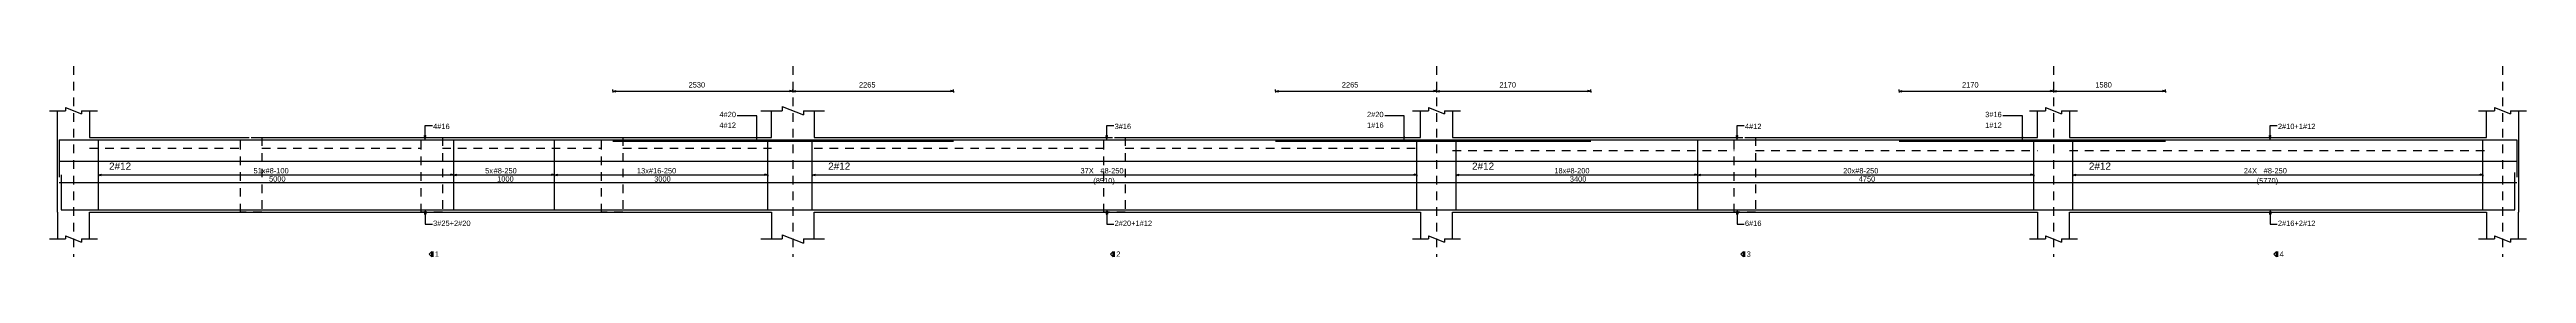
# Model space of a CAD drawing. Extents: x 0 to 98, y 3 to 248.
# Drawn here: x 0.66 to 35.52, y 210.62 to 213.29 of the extents above; entities that cross this region are included whole.
import ezdxf

# ---------------------------------------------------------------- set-up
doc = ezdxf.new("R2010")
doc.units = 0
doc.linetypes.add('ACAD_ISO02W100', pattern=[15, 12, -3])
for name, color, linetype in [('Axisline', 1, 'CONTINUOUS'), ('Beam_bottombarlabeling', 2, 'CONTINUOUS'), ('Beam_topbarsLabeling', 2, 'CONTINUOUS'), ('dim_all', 7, 'CONTINUOUS'), ('Extra_Topsteel_Labeling', 2, 'CONTINUOUS'), ('Extrabars', 7, 'CONTINUOUS'), ('Longsection', 2, 'CONTINUOUS'), ('main_botbars', 4, 'CONTINUOUS'), ('SecondaryBeam', 2, 'CONTINUOUS'), ('SectionLine', 4, 'CONTINUOUS'), ('Sidefacebar', 140, 'CONTINUOUS'), ('Slabline', 253, 'CONTINUOUS'), ('Stirrup_bar', 1, 'CONTINUOUS'), ('Stirrup_Dia_Spacing', 2, 'CONTINUOUS'), ('Stirrup_Length', 7, 'CONTINUOUS'), ('Stirrup_Numbers', 2, 'CONTINUOUS')]:
    doc.layers.add(name, color=color, linetype=linetype)
doc.styles.add('STRUDS_Arial', font='ARIAL.TTF', dxfattribs={"height": 0.04})

msp = doc.modelspace()

# ---------------------------------------------------------------- linework, layer by layer
at = {"layer": 'Axisline', "linetype": 'ACAD_ISO02W100', "ltscale": 0.01}
for p, q in [((1, 213.293), (1, 210.618)), ((11.12, 213.293), (11.12, 210.618)), ((20.18, 213.293), (20.18, 210.618)), ((28.86, 213.293), (28.86, 210.618)), ((35.18, 213.293), (35.18, 210.618))]:
    msp.add_line(p, q, dxfattribs=at)
at = {"layer": 'Beam_bottombarlabeling'}
for p, q in [((5.95, 211.276), (5.94, 211.216)), ((5.95, 211.276), (5.95, 211.076)), ((5.95, 211.276), (5.96, 211.216)), ((15.54, 211.276), (15.53, 211.216)), ((15.54, 211.276), (15.54, 211.076)), ((15.54, 211.276), (15.55, 211.216)), ((24.41, 211.276), (24.4, 211.216)), ((24.41, 211.276), (24.41, 211.076)), ((24.41, 211.276), (24.42, 211.216)), ((31.91, 211.276), (31.9, 211.216)), ((31.91, 211.276), (31.91, 211.076)), ((31.91, 211.276), (31.92, 211.216)), ((5.94, 211.216), (5.96, 211.216)), ((5.95, 211.076), (6.05, 211.076)), ((15.53, 211.216), (15.55, 211.216)), ((15.54, 211.076), (15.64, 211.076)), ((24.4, 211.216), (24.42, 211.216)), ((24.41, 211.076), (24.51, 211.076)), ((31.9, 211.216), (31.92, 211.216)), ((31.91, 211.076), (32.01, 211.076))]:
    msp.add_line(p, q, dxfattribs=at)
for points in [[(5.95, 211.276), (5.94, 211.216), (5.95, 211.276), (5.96, 211.216)], [(15.54, 211.276), (15.53, 211.216), (15.54, 211.276), (15.55, 211.216)], [(24.41, 211.276), (24.4, 211.216), (24.41, 211.276), (24.42, 211.216)], [(31.91, 211.276), (31.9, 211.216), (31.91, 211.276), (31.92, 211.216)]]:
    msp.add_solid(points, dxfattribs=at)
at = {"layer": 'Beam_topbarsLabeling'}
for p, q in [((5.95, 212.26), (5.94, 212.32)), ((5.94, 212.32), (5.96, 212.32)), ((5.95, 212.26), (5.95, 212.46)), ((5.95, 212.46), (6.05, 212.46)), ((5.95, 212.26), (5.96, 212.32)), ((5.95, 212.32), (5.955, 212.32)), ((15.54, 212.26), (15.53, 212.32)), ((15.53, 212.32), (15.55, 212.32)), ((15.54, 212.26), (15.54, 212.46)), ((15.54, 212.46), (15.64, 212.46)), ((15.54, 212.26), (15.55, 212.32)), ((15.54, 212.32), (15.545, 212.32)), ((24.41, 212.26), (24.4, 212.32)), ((24.4, 212.32), (24.42, 212.32)), ((24.41, 212.26), (24.41, 212.46)), ((24.41, 212.46), (24.51, 212.46)), ((24.41, 212.26), (24.42, 212.32)), ((24.41, 212.32), (24.415, 212.32)), ((31.91, 212.26), (31.9, 212.32)), ((31.9, 212.32), (31.92, 212.32)), ((31.91, 212.26), (31.91, 212.46)), ((31.91, 212.46), (32.01, 212.46)), ((31.91, 212.26), (31.92, 212.32)), ((31.91, 212.32), (31.915, 212.32))]:
    msp.add_line(p, q, dxfattribs=at)
for points in [[(5.95, 212.26), (5.94, 212.32), (5.95, 212.26), (5.96, 212.32)], [(15.54, 212.26), (15.53, 212.32), (15.54, 212.26), (15.55, 212.32)], [(24.41, 212.26), (24.4, 212.32), (24.41, 212.26), (24.42, 212.32)], [(31.91, 212.26), (31.9, 212.32), (31.91, 212.26), (31.92, 212.32)]]:
    msp.add_solid(points, dxfattribs=at)
at = {"layer": 'dim_all'}
for p, q in [((8.59, 212.943), (8.59, 212.963)), ((8.59, 212.943), (8.59, 212.963)), ((8.59, 212.943), (8.59, 212.955)), ((8.59, 212.943), (8.59, 212.955)), ((8.59, 212.943), (8.59, 212.955)), ((8.59, 212.943), (8.59, 212.955)), ((8.59, 212.943), (8.63, 212.953)), ((8.59, 212.943), (8.63, 212.953)), ((8.59, 212.943), (8.59, 212.923)), ((8.59, 212.943), (8.63, 212.933)), ((8.59, 212.943), (8.59, 212.93)), ((8.59, 212.943), (8.59, 212.93)), ((8.59, 212.943), (13.385, 212.943)), ((8.59, 212.943), (8.59, 212.923)), ((8.59, 212.943), (8.63, 212.933)), ((8.59, 212.943), (8.59, 212.93)), ((8.59, 212.943), (8.59, 212.93)), ((8.59, 212.943), (13.385, 212.943)), ((8.63, 212.933), (8.63, 212.953)), ((8.63, 212.933), (8.63, 212.953)), ((11.12, 212.943), (11.08, 212.953)), ((11.08, 212.933), (11.08, 212.953)), ((11.12, 212.943), (11.08, 212.953)), ((11.08, 212.933), (11.08, 212.953)), ((11.12, 212.943), (11.08, 212.953)), ((11.08, 212.933), (11.08, 212.953)), ((11.12, 212.943), (11.08, 212.953)), ((11.08, 212.933), (11.08, 212.953)), ((11.12, 212.943), (11.08, 212.933)), ((11.12, 212.943), (11.08, 212.933)), ((11.12, 212.943), (11.08, 212.933)), ((11.12, 212.943), (11.08, 212.933)), ((11.12, 212.943), (11.12, 212.963)), ((11.12, 212.943), (11.12, 212.963)), ((11.12, 212.943), (11.12, 212.963)), ((11.12, 212.943), (11.12, 212.963)), ((11.12, 212.943), (11.12, 212.963)), ((11.12, 212.943), (11.12, 212.963)), ((11.12, 212.943), (11.12, 212.963)), ((11.12, 212.943), (11.12, 212.963)), ((11.12, 212.943), (11.12, 212.955)), ((11.12, 212.943), (11.12, 212.955)), ((11.12, 212.943), (11.12, 212.955)), ((11.12, 212.943), (11.12, 212.955)), ((11.12, 212.943), (11.12, 212.955)), ((11.12, 212.943), (11.12, 212.955)), ((11.12, 212.943), (11.12, 212.955)), ((11.12, 212.943), (11.12, 212.955)), ((11.12, 212.943), (11.16, 212.953)), ((11.12, 212.943), (11.16, 212.953)), ((11.12, 212.943), (11.16, 212.953)), ((11.12, 212.943), (11.16, 212.953)), ((11.12, 212.943), (11.12, 212.923)), ((11.12, 212.943), (11.16, 212.933)), ((11.12, 212.943), (11.12, 212.923)), ((11.12, 212.943), (11.12, 212.93)), ((11.12, 212.943), (11.12, 212.93)), ((11.12, 212.943), (11.12, 212.93)), ((11.12, 212.943), (11.12, 212.93)), ((11.12, 212.943), (11.12, 212.943)), ((11.12, 212.943), (11.12, 212.923)), ((11.12, 212.943), (11.16, 212.933)), ((11.12, 212.943), (11.12, 212.923)), ((11.12, 212.943), (11.12, 212.923)), ((11.12, 212.943), (11.16, 212.933)), ((11.12, 212.943), (11.12, 212.923)), ((11.12, 212.943), (11.12, 212.93)), ((11.12, 212.943), (11.12, 212.93)), ((11.12, 212.943), (11.12, 212.93)), ((11.12, 212.943), (11.12, 212.93)), ((11.12, 212.943), (11.12, 212.943)), ((11.12, 212.943), (11.12, 212.923)), ((11.12, 212.943), (11.16, 212.933)), ((11.12, 212.943), (11.12, 212.923)), ((11.16, 212.933), (11.16, 212.953)), ((11.16, 212.933), (11.16, 212.953)), ((11.16, 212.933), (11.16, 212.953)), ((11.16, 212.933), (11.16, 212.953)), ((13.385, 212.943), (13.345, 212.953)), ((13.345, 212.933), (13.345, 212.953)), ((13.385, 212.943), (13.345, 212.953)), ((13.345, 212.933), (13.345, 212.953)), ((13.385, 212.943), (13.345, 212.933)), ((13.385, 212.943), (13.345, 212.933)), ((13.385, 212.943), (13.385, 212.963)), ((13.385, 212.943), (13.385, 212.963)), ((13.385, 212.943), (13.385, 212.955)), ((13.385, 212.943), (13.385, 212.955)), ((13.385, 212.943), (13.385, 212.955)), ((13.385, 212.943), (13.385, 212.955)), ((13.385, 212.943), (13.385, 212.923)), ((13.385, 212.943), (13.385, 212.93)), ((13.385, 212.943), (13.385, 212.93)), ((13.385, 212.943), (13.385, 212.923)), ((13.385, 212.943), (13.385, 212.93)), ((13.385, 212.943), (13.385, 212.93)), ((17.915, 212.943), (17.915, 212.963)), ((17.915, 212.943), (17.915, 212.963)), ((17.915, 212.943), (17.915, 212.955)), ((17.915, 212.943), (17.915, 212.955)), ((17.915, 212.943), (17.915, 212.955)), ((17.915, 212.943), (17.915, 212.955)), ((17.915, 212.943), (17.955, 212.953)), ((17.915, 212.943), (17.955, 212.953)), ((17.915, 212.943), (17.915, 212.923)), ((17.915, 212.943), (17.955, 212.933)), ((17.915, 212.943), (17.915, 212.93)), ((17.915, 212.943), (17.915, 212.93)), ((17.915, 212.943), (22.35, 212.943)), ((17.915, 212.943), (17.915, 212.923)), ((17.915, 212.943), (17.955, 212.933)), ((17.915, 212.943), (17.915, 212.93)), ((17.915, 212.943), (17.915, 212.93)), ((17.915, 212.943), (22.35, 212.943)), ((17.955, 212.933), (17.955, 212.953)), ((17.955, 212.933), (17.955, 212.953)), ((20.18, 212.943), (20.14, 212.953)), ((20.14, 212.933), (20.14, 212.953)), ((20.18, 212.943), (20.14, 212.953)), ((20.14, 212.933), (20.14, 212.953)), ((20.18, 212.943), (20.14, 212.953)), ((20.14, 212.933), (20.14, 212.953)), ((20.18, 212.943), (20.14, 212.953)), ((20.14, 212.933), (20.14, 212.953)), ((20.18, 212.943), (20.14, 212.933)), ((20.18, 212.943), (20.14, 212.933)), ((20.18, 212.943), (20.14, 212.933)), ((20.18, 212.943), (20.14, 212.933)), ((20.18, 212.943), (20.18, 212.963)), ((20.18, 212.943), (20.18, 212.963)), ((20.18, 212.943), (20.18, 212.963)), ((20.18, 212.943), (20.18, 212.963)), ((20.18, 212.943), (20.18, 212.963)), ((20.18, 212.943), (20.18, 212.963)), ((20.18, 212.943), (20.18, 212.963)), ((20.18, 212.943), (20.18, 212.963)), ((20.18, 212.943), (20.18, 212.955)), ((20.18, 212.943), (20.18, 212.955)), ((20.18, 212.943), (20.18, 212.955)), ((20.18, 212.943), (20.18, 212.955)), ((20.18, 212.943), (20.18, 212.955)), ((20.18, 212.943), (20.18, 212.955)), ((20.18, 212.943), (20.18, 212.955)), ((20.18, 212.943), (20.18, 212.955)), ((20.18, 212.943), (20.22, 212.953)), ((20.18, 212.943), (20.22, 212.953)), ((20.18, 212.943), (20.22, 212.953)), ((20.18, 212.943), (20.22, 212.953)), ((20.18, 212.943), (20.18, 212.923)), ((20.18, 212.943), (20.22, 212.933)), ((20.18, 212.943), (20.18, 212.923)), ((20.18, 212.943), (20.18, 212.93)), ((20.18, 212.943), (20.18, 212.93)), ((20.18, 212.943), (20.18, 212.93)), ((20.18, 212.943), (20.18, 212.93)), ((20.18, 212.943), (20.18, 212.943)), ((20.18, 212.943), (20.18, 212.923)), ((20.18, 212.943), (20.22, 212.933)), ((20.18, 212.943), (20.18, 212.923)), ((20.18, 212.943), (20.18, 212.923)), ((20.18, 212.943), (20.22, 212.933)), ((20.18, 212.943), (20.18, 212.923)), ((20.18, 212.943), (20.18, 212.93)), ((20.18, 212.943), (20.18, 212.93)), ((20.18, 212.943), (20.18, 212.93)), ((20.18, 212.943), (20.18, 212.93)), ((20.18, 212.943), (20.18, 212.943)), ((20.18, 212.943), (20.18, 212.923)), ((20.18, 212.943), (20.22, 212.933)), ((20.18, 212.943), (20.18, 212.923)), ((20.22, 212.933), (20.22, 212.953)), ((20.22, 212.933), (20.22, 212.953)), ((20.22, 212.933), (20.22, 212.953)), ((20.22, 212.933), (20.22, 212.953)), ((22.35, 212.943), (22.31, 212.953)), ((22.31, 212.933), (22.31, 212.953)), ((22.35, 212.943), (22.31, 212.953)), ((22.31, 212.933), (22.31, 212.953)), ((22.35, 212.943), (22.31, 212.933)), ((22.35, 212.943), (22.31, 212.933)), ((22.35, 212.943), (22.35, 212.963)), ((22.35, 212.943), (22.35, 212.963)), ((22.35, 212.943), (22.35, 212.955)), ((22.35, 212.943), (22.35, 212.955)), ((22.35, 212.943), (22.35, 212.955)), ((22.35, 212.943), (22.35, 212.955)), ((22.35, 212.943), (22.35, 212.923)), ((22.35, 212.943), (22.35, 212.93)), ((22.35, 212.943), (22.35, 212.93)), ((22.35, 212.943), (22.35, 212.923)), ((22.35, 212.943), (22.35, 212.93)), ((22.35, 212.943), (22.35, 212.93)), ((26.69, 212.943), (26.69, 212.963)), ((26.69, 212.943), (26.69, 212.963)), ((26.69, 212.943), (26.69, 212.955)), ((26.69, 212.943), (26.69, 212.955)), ((26.69, 212.943), (26.69, 212.955)), ((26.69, 212.943), (26.69, 212.955)), ((26.69, 212.943), (26.73, 212.953)), ((26.69, 212.943), (26.73, 212.953)), ((26.69, 212.943), (26.69, 212.923)), ((26.69, 212.943), (26.73, 212.933)), ((26.69, 212.943), (26.69, 212.93)), ((26.69, 212.943), (26.69, 212.93)), ((26.69, 212.943), (30.44, 212.943)), ((26.69, 212.943), (26.69, 212.923)), ((26.69, 212.943), (26.73, 212.933)), ((26.69, 212.943), (26.69, 212.93)), ((26.69, 212.943), (26.69, 212.93)), ((26.69, 212.943), (30.44, 212.943)), ((26.73, 212.933), (26.73, 212.953)), ((26.73, 212.933), (26.73, 212.953)), ((28.86, 212.943), (28.82, 212.953)), ((28.82, 212.933), (28.82, 212.953)), ((28.86, 212.943), (28.82, 212.953)), ((28.82, 212.933), (28.82, 212.953)), ((28.86, 212.943), (28.82, 212.953)), ((28.82, 212.933), (28.82, 212.953)), ((28.86, 212.943), (28.82, 212.953)), ((28.82, 212.933), (28.82, 212.953)), ((28.86, 212.943), (28.82, 212.933)), ((28.86, 212.943), (28.82, 212.933)), ((28.86, 212.943), (28.82, 212.933)), ((28.86, 212.943), (28.82, 212.933)), ((28.86, 212.943), (28.86, 212.963)), ((28.86, 212.943), (28.86, 212.963)), ((28.86, 212.943), (28.86, 212.963)), ((28.86, 212.943), (28.86, 212.963)), ((28.86, 212.943), (28.86, 212.963)), ((28.86, 212.943), (28.86, 212.963)), ((28.86, 212.943), (28.86, 212.963)), ((28.86, 212.943), (28.86, 212.963)), ((28.86, 212.943), (28.86, 212.955)), ((28.86, 212.943), (28.86, 212.955)), ((28.86, 212.943), (28.86, 212.955)), ((28.86, 212.943), (28.86, 212.955)), ((28.86, 212.943), (28.86, 212.955)), ((28.86, 212.943), (28.86, 212.955)), ((28.86, 212.943), (28.86, 212.955)), ((28.86, 212.943), (28.86, 212.955)), ((28.86, 212.943), (28.9, 212.953)), ((28.86, 212.943), (28.9, 212.953)), ((28.86, 212.943), (28.9, 212.953)), ((28.86, 212.943), (28.9, 212.953)), ((28.86, 212.943), (28.86, 212.923)), ((28.86, 212.943), (28.9, 212.933)), ((28.86, 212.943), (28.86, 212.923)), ((28.86, 212.943), (28.86, 212.93)), ((28.86, 212.943), (28.86, 212.93)), ((28.86, 212.943), (28.86, 212.93)), ((28.86, 212.943), (28.86, 212.93)), ((28.86, 212.943), (28.86, 212.943)), ((28.86, 212.943), (28.86, 212.923)), ((28.86, 212.943), (28.9, 212.933)), ((28.86, 212.943), (28.86, 212.923)), ((28.86, 212.943), (28.86, 212.923)), ((28.86, 212.943), (28.9, 212.933)), ((28.86, 212.943), (28.86, 212.923)), ((28.86, 212.943), (28.86, 212.93)), ((28.86, 212.943), (28.86, 212.93)), ((28.86, 212.943), (28.86, 212.93)), ((28.86, 212.943), (28.86, 212.93)), ((28.86, 212.943), (28.86, 212.943)), ((28.86, 212.943), (28.86, 212.923)), ((28.86, 212.943), (28.9, 212.933)), ((28.86, 212.943), (28.86, 212.923)), ((28.9, 212.933), (28.9, 212.953)), ((28.9, 212.933), (28.9, 212.953)), ((28.9, 212.933), (28.9, 212.953)), ((28.9, 212.933), (28.9, 212.953)), ((30.44, 212.943), (30.4, 212.953)), ((30.4, 212.933), (30.4, 212.953)), ((30.44, 212.943), (30.4, 212.953)), ((30.4, 212.933), (30.4, 212.953)), ((30.44, 212.943), (30.4, 212.933)), ((30.44, 212.943), (30.4, 212.933)), ((30.44, 212.943), (30.44, 212.963)), ((30.44, 212.943), (30.44, 212.963)), ((30.44, 212.943), (30.44, 212.955)), ((30.44, 212.943), (30.44, 212.955)), ((30.44, 212.943), (30.44, 212.955)), ((30.44, 212.943), (30.44, 212.955)), ((30.44, 212.943), (30.44, 212.923)), ((30.44, 212.943), (30.44, 212.93)), ((30.44, 212.943), (30.44, 212.93)), ((30.44, 212.943), (30.44, 212.923)), ((30.44, 212.943), (30.44, 212.93)), ((30.44, 212.943), (30.44, 212.93))]:
    msp.add_line(p, q, dxfattribs=at)
for points in [[(8.59, 212.943), (8.63, 212.953), (8.59, 212.943), (8.63, 212.933)], [(8.59, 212.943), (8.63, 212.953), (8.59, 212.943), (8.63, 212.933)], [(11.12, 212.943), (11.08, 212.953), (11.12, 212.943), (11.08, 212.933)], [(11.12, 212.943), (11.08, 212.953), (11.12, 212.943), (11.08, 212.933)], [(11.12, 212.943), (11.08, 212.953), (11.12, 212.943), (11.08, 212.933)], [(11.12, 212.943), (11.08, 212.953), (11.12, 212.943), (11.08, 212.933)], [(11.12, 212.943), (11.16, 212.953), (11.12, 212.943), (11.16, 212.933)], [(11.12, 212.943), (11.16, 212.953), (11.12, 212.943), (11.16, 212.933)], [(11.12, 212.943), (11.16, 212.953), (11.12, 212.943), (11.16, 212.933)], [(11.12, 212.943), (11.16, 212.953), (11.12, 212.943), (11.16, 212.933)], [(13.385, 212.943), (13.345, 212.953), (13.385, 212.943), (13.345, 212.933)], [(13.385, 212.943), (13.345, 212.953), (13.385, 212.943), (13.345, 212.933)], [(17.915, 212.943), (17.955, 212.953), (17.915, 212.943), (17.955, 212.933)], [(17.915, 212.943), (17.955, 212.953), (17.915, 212.943), (17.955, 212.933)], [(20.18, 212.943), (20.14, 212.953), (20.18, 212.943), (20.14, 212.933)], [(20.18, 212.943), (20.14, 212.953), (20.18, 212.943), (20.14, 212.933)], [(20.18, 212.943), (20.14, 212.953), (20.18, 212.943), (20.14, 212.933)], [(20.18, 212.943), (20.14, 212.953), (20.18, 212.943), (20.14, 212.933)], [(20.18, 212.943), (20.22, 212.953), (20.18, 212.943), (20.22, 212.933)], [(20.18, 212.943), (20.22, 212.953), (20.18, 212.943), (20.22, 212.933)], [(20.18, 212.943), (20.22, 212.953), (20.18, 212.943), (20.22, 212.933)], [(20.18, 212.943), (20.22, 212.953), (20.18, 212.943), (20.22, 212.933)], [(22.35, 212.943), (22.31, 212.953), (22.35, 212.943), (22.31, 212.933)], [(22.35, 212.943), (22.31, 212.953), (22.35, 212.943), (22.31, 212.933)], [(26.69, 212.943), (26.73, 212.953), (26.69, 212.943), (26.73, 212.933)], [(26.69, 212.943), (26.73, 212.953), (26.69, 212.943), (26.73, 212.933)], [(28.86, 212.943), (28.82, 212.953), (28.86, 212.943), (28.82, 212.933)], [(28.86, 212.943), (28.82, 212.953), (28.86, 212.943), (28.82, 212.933)], [(28.86, 212.943), (28.82, 212.953), (28.86, 212.943), (28.82, 212.933)], [(28.86, 212.943), (28.82, 212.953), (28.86, 212.943), (28.82, 212.933)], [(28.86, 212.943), (28.9, 212.953), (28.86, 212.943), (28.9, 212.933)], [(28.86, 212.943), (28.9, 212.953), (28.86, 212.943), (28.9, 212.933)], [(28.86, 212.943), (28.9, 212.953), (28.86, 212.943), (28.9, 212.933)], [(28.86, 212.943), (28.9, 212.953), (28.86, 212.943), (28.9, 212.933)], [(30.44, 212.943), (30.4, 212.953), (30.44, 212.943), (30.4, 212.933)], [(30.44, 212.943), (30.4, 212.953), (30.44, 212.943), (30.4, 212.933)]]:
    msp.add_solid(points, dxfattribs=at)
at = {"layer": 'Extra_Topsteel_Labeling'}
for p, q in [((10.614, 212.597), (10.339, 212.597)), ((10.614, 212.247), (10.614, 212.597)), ((19.727, 212.597), (19.452, 212.597)), ((19.727, 212.247), (19.727, 212.597)), ((28.426, 212.597), (28.151, 212.597)), ((28.426, 212.247), (28.426, 212.597))]:
    msp.add_line(p, q, dxfattribs=at)
for points in [[(10.614, 212.247), (10.604, 212.307), (10.614, 212.247), (10.624, 212.307)], [(19.727, 212.247), (19.717, 212.307), (19.727, 212.247), (19.737, 212.307)], [(28.426, 212.247), (28.416, 212.307), (28.426, 212.247), (28.436, 212.307)]]:
    msp.add_solid(points, dxfattribs=at)
at = {"layer": 'Extrabars'}
for p, q in [((13.385, 212.235), (8.59, 212.235)), ((13.385, 212.235), (8.59, 212.235)), ((22.35, 212.235), (17.915, 212.235)), ((22.35, 212.235), (17.915, 212.235)), ((30.44, 212.237), (26.69, 212.237)), ((30.44, 212.237), (26.69, 212.237))]:
    msp.add_line(p, q, dxfattribs=at)
at = {"layer": 'Longsection'}
for p, q in [((0.6625, 212.668), (0.775, 212.668)), ((0.6625, 212.668), (0.8875, 212.668)), ((0.775, 212.293), (0.775, 212.668)), ((0.8875, 212.713), (0.8875, 212.668)), ((0.8875, 212.713), (1.1125, 212.623)), ((1.1125, 212.668), (1.1125, 212.623)), ((1.1125, 212.668), (1.3375, 212.668)), ((1.225, 212.668), (1.225, 212.293)), ((10.67, 212.668), (10.82, 212.668)), ((10.67, 212.668), (10.97, 212.668)), ((10.82, 212.293), (10.82, 212.668)), ((10.97, 212.728), (10.97, 212.668)), ((10.97, 212.728), (11.27, 212.608)), ((11.27, 212.668), (11.27, 212.608)), ((11.27, 212.668), (11.57, 212.668)), ((11.42, 212.668), (11.42, 212.293)), ((19.8425, 212.668), (19.955, 212.668)), ((19.8425, 212.668), (20.0675, 212.668)), ((19.955, 212.293), (19.955, 212.668)), ((20.0675, 212.713), (20.0675, 212.668)), ((20.0675, 212.713), (20.2925, 212.623)), ((20.2925, 212.668), (20.2925, 212.623)), ((20.2925, 212.668), (20.5175, 212.668)), ((20.405, 212.668), (20.405, 212.293)), ((28.5225, 212.668), (28.635, 212.668)), ((28.5225, 212.668), (28.7475, 212.668)), ((28.635, 212.293), (28.635, 212.668)), ((28.7475, 212.713), (28.7475, 212.668)), ((28.7475, 212.713), (28.9725, 212.623)), ((28.9725, 212.668), (28.9725, 212.623)), ((28.9725, 212.668), (29.1975, 212.668)), ((29.085, 212.668), (29.085, 212.293)), ((34.8425, 212.668), (34.955, 212.668)), ((34.8425, 212.668), (35.0675, 212.668)), ((34.955, 212.293), (34.955, 212.668)), ((35.0675, 212.713), (35.0675, 212.668)), ((35.0675, 212.713), (35.2925, 212.623)), ((35.2925, 212.668), (35.2925, 212.623)), ((35.2925, 212.668), (35.5175, 212.668)), ((35.405, 212.668), (35.405, 212.293)), ((0.775, 211.243), (0.775, 212.293)), ((1, 212.293), (1, 212.293)), ((1.225, 212.293), (3.35, 212.293)), ((3.5, 212.293), (6.19, 212.293)), ((6.04, 212.293), (8.73, 212.293)), ((8.58, 212.293), (10.82, 212.293)), ((11.42, 212.293), (15.5, 212.293)), ((15.65, 212.293), (19.955, 212.293)), ((20.405, 212.293), (24.37, 212.293)), ((24.52, 212.293), (28.635, 212.293)), ((29.085, 212.293), (34.955, 212.293)), ((35.405, 212.293), (35.405, 211.243)), ((0.775, 211.243), (0.775, 210.868)), ((1.225, 210.868), (1.225, 211.243)), ((1.225, 211.243), (3.35, 211.243)), ((3.35, 211.243), (6.19, 211.243)), ((5.89, 211.243), (8.73, 211.243)), ((8.43, 211.243), (10.82, 211.243)), ((10.82, 211.243), (10.82, 210.868)), ((11.42, 210.868), (11.42, 211.243)), ((11.42, 211.243), (15.5, 211.243)), ((15.5, 211.243), (19.955, 211.243)), ((19.955, 211.243), (19.955, 210.868)), ((20.405, 210.868), (20.405, 211.243)), ((20.405, 211.243), (24.37, 211.243)), ((24.37, 211.243), (28.635, 211.243)), ((28.635, 211.243), (28.635, 210.868)), ((29.085, 210.868), (29.085, 211.243)), ((29.085, 211.243), (34.955, 211.243)), ((34.955, 211.243), (34.955, 210.868)), ((35.405, 210.868), (35.405, 211.243)), ((0.8875, 210.913), (0.8875, 210.868)), ((0.8875, 210.913), (1.1125, 210.823)), ((10.97, 210.928), (10.97, 210.868)), ((10.97, 210.928), (11.27, 210.808)), ((20.0675, 210.913), (20.0675, 210.868)), ((20.0675, 210.913), (20.2925, 210.823)), ((28.7475, 210.913), (28.7475, 210.868)), ((28.7475, 210.913), (28.9725, 210.823)), ((35.0675, 210.913), (35.0675, 210.868)), ((35.0675, 210.913), (35.2925, 210.823)), ((0.6625, 210.868), (0.775, 210.868)), ((0.6625, 210.868), (0.8875, 210.868)), ((1.1125, 210.868), (1.1125, 210.823)), ((1.1125, 210.868), (1.3375, 210.868)), ((10.67, 210.868), (10.82, 210.868)), ((10.67, 210.868), (10.97, 210.868)), ((11.27, 210.868), (11.27, 210.808)), ((11.27, 210.868), (11.57, 210.868)), ((19.8425, 210.868), (19.955, 210.868)), ((19.8425, 210.868), (20.0675, 210.868)), ((20.2925, 210.868), (20.2925, 210.823)), ((20.2925, 210.868), (20.5175, 210.868)), ((28.5225, 210.868), (28.635, 210.868)), ((28.5225, 210.868), (28.7475, 210.868)), ((28.9725, 210.868), (28.9725, 210.823)), ((28.9725, 210.868), (29.1975, 210.868)), ((34.8425, 210.868), (34.955, 210.868)), ((34.8425, 210.868), (35.0675, 210.868)), ((35.2925, 210.868), (35.2925, 210.823)), ((35.2925, 210.868), (35.5175, 210.868))]:
    msp.add_line(p, q, dxfattribs=at)
at = {"layer": 'main_botbars'}
for p, q in [((0.8, 212.26), (0.8, 211.735)), ((0.8, 212.26), (11.395, 212.26)), ((10.845, 212.26), (20.38, 212.26)), ((19.98, 212.26), (29.06, 212.26)), ((28.66, 212.26), (35.38, 212.26)), ((35.38, 212.26), (35.38, 211.735)), ((0.825, 211.768), (0.825, 211.276)), ((35.355, 211.276), (35.355, 211.801)), ((0.825, 211.276), (11.37, 211.276)), ((10.87, 211.276), (10.87, 211.276)), ((10.87, 211.276), (20.355, 211.276)), ((11.37, 211.276), (11.37, 211.276)), ((20.005, 211.276), (20.005, 211.276)), ((20.005, 211.276), (29.035, 211.276)), ((28.685, 211.276), (35.355, 211.276))]:
    msp.add_line(p, q, dxfattribs=at)
at = {"layer": 'SecondaryBeam', "linetype": 'ACAD_ISO02W100', "ltscale": 0.01}
for p, q in [((3.35, 212.293), (3.65, 212.293)), ((3.35, 211.243), (3.35, 212.293)), ((3.65, 212.293), (3.65, 211.243)), ((5.89, 212.293), (6.19, 212.293)), ((5.89, 211.243), (5.89, 212.293)), ((6.19, 212.293), (6.19, 211.243)), ((8.43, 212.293), (8.73, 212.293)), ((8.43, 211.243), (8.43, 212.293)), ((8.73, 212.293), (8.73, 211.243)), ((15.5, 212.293), (15.8, 212.293)), ((15.5, 211.243), (15.5, 212.293)), ((15.8, 212.293), (15.8, 211.243)), ((24.37, 212.293), (24.67, 212.293)), ((24.37, 211.243), (24.37, 212.293)), ((24.67, 212.293), (24.67, 211.243)), ((3.65, 211.243), (3.35, 211.243)), ((6.19, 211.243), (5.89, 211.243)), ((8.73, 211.243), (8.43, 211.243)), ((15.8, 211.243), (15.5, 211.243)), ((24.67, 211.243), (24.37, 211.243))]:
    msp.add_line(p, q, dxfattribs=at)
at = {"layer": 'SectionLine'}
for p, q in [((6.04, 210.693), (6.0025, 210.655)), ((6.04, 210.618), (6.0025, 210.655)), ((6.04, 210.618), (6.04, 210.693)), ((6.06, 210.618), (6.06, 210.693)), ((15.63, 210.693), (15.5925, 210.655)), ((15.63, 210.618), (15.5925, 210.655)), ((15.63, 210.618), (15.63, 210.693)), ((15.65, 210.618), (15.65, 210.693)), ((24.5, 210.693), (24.4625, 210.655)), ((24.5, 210.618), (24.4625, 210.655)), ((24.5, 210.618), (24.5, 210.693)), ((24.52, 210.618), (24.52, 210.693)), ((32, 210.693), (31.9625, 210.655)), ((32, 210.618), (31.9625, 210.655)), ((32, 210.618), (32, 210.693)), ((32.02, 210.618), (32.02, 210.693))]:
    msp.add_line(p, q, dxfattribs=at)
at = {"layer": 'Sidefacebar'}
for p, q in [((0.8, 211.96), (11.395, 211.96)), ((10.845, 211.96), (20.38, 211.96)), ((19.98, 211.96), (29.06, 211.96)), ((28.66, 211.96), (35.38, 211.96)), ((0.8, 211.66), (11.395, 211.66)), ((10.845, 211.66), (20.38, 211.66)), ((19.98, 211.66), (29.06, 211.66)), ((28.66, 211.66), (35.38, 211.66))]:
    msp.add_line(p, q, dxfattribs=at)
at = {"layer": 'Slabline', "linetype": 'ACAD_ISO02W100', "ltscale": 0.01}
for p, q in [((1.225, 212.143), (3.35, 212.143)), ((3.65, 212.143), (5.89, 212.143)), ((6.19, 212.143), (8.43, 212.143)), ((8.73, 212.143), (10.82, 212.143)), ((11.42, 212.143), (15.5, 212.143)), ((15.8, 212.143), (19.955, 212.143)), ((20.405, 212.108), (24.37, 212.108)), ((24.67, 212.108), (28.635, 212.108)), ((29.085, 212.108), (34.955, 212.108))]:
    msp.add_line(p, q, dxfattribs=at)
at = {"layer": 'Stirrup_bar'}
for p, q in [((1.35, 211.276), (1.35, 212.26)), ((6.35, 211.276), (6.35, 212.26)), ((7.77, 211.276), (7.77, 212.26)), ((10.77, 211.276), (10.77, 212.26)), ((11.395, 211.276), (11.395, 212.26)), ((19.905, 211.276), (19.905, 212.26)), ((20.455, 211.276), (20.455, 212.26)), ((23.855, 211.276), (23.855, 212.26)), ((28.585, 211.276), (28.585, 212.26)), ((29.135, 211.276), (29.135, 212.26)), ((34.905, 211.276), (34.905, 212.26))]:
    msp.add_line(p, q, dxfattribs=at)
at = {"layer": 'Stirrup_Length'}
for p, q in [((1.35, 211.768), (1.35, 211.788)), ((1.35, 211.768), (1.39, 211.778)), ((1.35, 211.768), (6.35, 211.768)), ((1.35, 211.768), (1.35, 211.748)), ((1.35, 211.768), (1.39, 211.758)), ((1.39, 211.758), (1.39, 211.778)), ((6.35, 211.768), (6.31, 211.778)), ((6.31, 211.758), (6.31, 211.778)), ((6.35, 211.768), (6.31, 211.758)), ((6.35, 211.768), (6.35, 211.788)), ((6.35, 211.768), (6.35, 211.788)), ((6.35, 211.768), (6.39, 211.778)), ((6.35, 211.768), (6.35, 211.748)), ((6.35, 211.768), (6.39, 211.758)), ((6.35, 211.768), (6.35, 211.748)), ((6.35, 211.768), (7.77, 211.768)), ((6.39, 211.758), (6.39, 211.778)), ((7.77, 211.768), (7.73, 211.778)), ((7.73, 211.758), (7.73, 211.778)), ((7.77, 211.768), (7.73, 211.758)), ((7.77, 211.768), (7.77, 211.788)), ((7.77, 211.768), (7.77, 211.788)), ((7.77, 211.768), (7.81, 211.778)), ((7.77, 211.768), (7.77, 211.748)), ((7.77, 211.768), (7.81, 211.758)), ((7.77, 211.768), (7.77, 211.748)), ((7.77, 211.768), (10.77, 211.768)), ((7.81, 211.758), (7.81, 211.778)), ((10.77, 211.768), (10.73, 211.778)), ((10.73, 211.758), (10.73, 211.778)), ((10.77, 211.768), (10.73, 211.758)), ((10.77, 211.768), (10.77, 211.788)), ((10.77, 211.768), (10.77, 211.748)), ((11.395, 211.768), (11.395, 211.788)), ((11.395, 211.768), (11.435, 211.778)), ((11.395, 211.768), (19.905, 211.768)), ((11.395, 211.768), (11.395, 211.748)), ((11.395, 211.768), (11.435, 211.758)), ((11.435, 211.758), (11.435, 211.778)), ((19.905, 211.768), (19.865, 211.778)), ((19.865, 211.758), (19.865, 211.778)), ((19.905, 211.768), (19.865, 211.758)), ((19.905, 211.768), (19.905, 211.788)), ((19.905, 211.768), (19.905, 211.748)), ((20.455, 211.768), (20.455, 211.788)), ((20.455, 211.768), (20.495, 211.778)), ((20.455, 211.768), (28.585, 211.768)), ((20.455, 211.768), (20.455, 211.748)), ((20.455, 211.768), (20.495, 211.758)), ((20.495, 211.758), (20.495, 211.778)), ((23.855, 211.768), (23.815, 211.778)), ((23.815, 211.758), (23.815, 211.778)), ((23.855, 211.768), (23.815, 211.758)), ((23.855, 211.768), (23.855, 211.788)), ((23.855, 211.768), (23.855, 211.788)), ((23.855, 211.768), (23.895, 211.778)), ((23.855, 211.768), (23.855, 211.748)), ((23.855, 211.768), (23.895, 211.758)), ((23.855, 211.768), (23.855, 211.748)), ((23.895, 211.758), (23.895, 211.778)), ((28.585, 211.768), (28.545, 211.778)), ((28.545, 211.758), (28.545, 211.778)), ((28.585, 211.768), (28.545, 211.758)), ((28.585, 211.768), (28.585, 211.788)), ((28.585, 211.768), (28.585, 211.748)), ((29.135, 211.768), (29.135, 211.788)), ((29.135, 211.768), (29.175, 211.778)), ((29.135, 211.768), (34.905, 211.768)), ((29.135, 211.768), (29.135, 211.748)), ((29.135, 211.768), (29.175, 211.758)), ((29.175, 211.758), (29.175, 211.778)), ((34.905, 211.768), (34.865, 211.778)), ((34.865, 211.758), (34.865, 211.778)), ((34.905, 211.768), (34.865, 211.758)), ((34.905, 211.768), (34.905, 211.788)), ((34.905, 211.768), (34.905, 211.748))]:
    msp.add_line(p, q, dxfattribs=at)
for points in [[(1.35, 211.768), (1.39, 211.778), (1.35, 211.768), (1.39, 211.758)], [(6.35, 211.768), (6.31, 211.778), (6.35, 211.768), (6.31, 211.758)], [(6.35, 211.768), (6.39, 211.778), (6.35, 211.768), (6.39, 211.758)], [(7.77, 211.768), (7.73, 211.778), (7.77, 211.768), (7.73, 211.758)], [(7.77, 211.768), (7.81, 211.778), (7.77, 211.768), (7.81, 211.758)], [(10.77, 211.768), (10.73, 211.778), (10.77, 211.768), (10.73, 211.758)], [(11.395, 211.768), (11.435, 211.778), (11.395, 211.768), (11.435, 211.758)], [(19.905, 211.768), (19.865, 211.778), (19.905, 211.768), (19.865, 211.758)], [(20.455, 211.768), (20.495, 211.778), (20.455, 211.768), (20.495, 211.758)], [(23.855, 211.768), (23.815, 211.778), (23.855, 211.768), (23.815, 211.758)], [(23.855, 211.768), (23.895, 211.778), (23.855, 211.768), (23.895, 211.758)], [(28.585, 211.768), (28.545, 211.778), (28.585, 211.768), (28.545, 211.758)], [(29.135, 211.768), (29.175, 211.778), (29.135, 211.768), (29.175, 211.758)], [(34.905, 211.768), (34.865, 211.778), (34.905, 211.768), (34.865, 211.758)]]:
    msp.add_solid(points, dxfattribs=at)

# ---------------------------------------------------------------- texts
at = {"layer": 'Beam_bottombarlabeling', "style": 'STRUDS_Arial'}
for s, p in [('3#25+2#20', (6.06, 211.051)), ('2#20+1#12', (15.65, 211.051)), ('6#16', (24.52, 211.051)), ('2#16+2#12', (32.02, 211.051))]:
    msp.add_text(s, height=0.075, dxfattribs=at).set_placement(p)
at = {"layer": 'Beam_topbarsLabeling', "style": 'STRUDS_Arial'}
for s, p in [('4#16', (6.06, 212.41)), ('3#16', (15.65, 212.41)), ('4#12', (24.52, 212.41)), ('2#10+1#12', (32.02, 212.41))]:
    msp.add_text(s, height=0.075, dxfattribs=at).set_placement(p)
at = {"layer": 'dim_all', "style": 'STRUDS_Arial'}
for s, p in [('2530', (9.655, 212.993)), ('2530', (9.655, 212.993)), ('2265', (12.0525, 212.993)), ('2265', (12.0525, 212.993)), ('2265', (18.8475, 212.993)), ('2265', (18.8475, 212.993)), ('2170', (21.065, 212.993)), ('2170', (21.065, 212.993)), ('2170', (27.575, 212.993)), ('2170', (27.575, 212.993)), ('1580', (29.45, 212.993)), ('1580', (29.45, 212.993))]:
    msp.add_text(s, height=0.075, dxfattribs=at).set_placement(p)
at = {"layer": 'Extra_Topsteel_Labeling', "style": 'STRUDS_Arial'}
for s, p in [('4#20', (10.089, 212.577)), ('2#20', (19.202, 212.577)), ('3#16', (27.901, 212.577)), ('4#12', (10.089, 212.427)), ('1#16', (19.202, 212.427)), ('1#12', (27.901, 212.427))]:
    msp.add_text(s, height=0.075, dxfattribs=at).set_placement(p)
at = {"layer": 'SectionLine', "style": 'STRUDS_Arial'}
for s, p in [('1', (6.084, 210.618)), ('2', (15.674, 210.618)), ('3', (24.544, 210.618)), ('4', (32.044, 210.618))]:
    msp.add_text(s, height=0.075, dxfattribs=at).set_placement(p)
at = {"layer": 'Sidefacebar', "style": 'STRUDS_Arial'}
for p in [(1.5, 211.84), (11.62, 211.84), (20.68, 211.84), (29.36, 211.84)]:
    msp.add_text('2#12', height=0.1, dxfattribs=at).set_placement(p)
at = {"layer": 'Stirrup_Dia_Spacing', "style": 'STRUDS_Arial'}
for s, p in [('#8-100', (3.7015, 211.788)), ('5000', (3.751, 211.673)), ('#8-250', (6.9115, 211.788)), ('1000', (6.961, 211.673)), ('#16-250', (9.0968, 211.788)), ('3000', (9.171, 211.673)), ('#8-250', (15.45, 211.788)), ('#8-200', (22.0065, 211.788)), ('3400', (22.056, 211.673)), ('#8-250', (26.0715, 211.788)), ('4750', (26.121, 211.673)), ('#8-250', (31.82, 211.788))]:
    msp.add_text(s, height=0.075, dxfattribs=at).set_placement(p)
at = {"layer": 'Stirrup_Length', "style": 'STRUDS_Arial'}
for s, p in [('(8510)', (15.35, 211.648)), ('(5770)', (31.72, 211.648))]:
    msp.add_text(s, height=0.075, dxfattribs=at).set_placement(p)
at = {"layer": 'Stirrup_Numbers', "style": 'STRUDS_Arial'}
for s, p in [('51x', (3.533, 211.788)), ('5x', (6.7925, 211.788)), ('13x', (8.9283, 211.788)), ('37X', (15.17, 211.788)), ('18x', (21.838, 211.788)), ('20x', (25.903, 211.788)), ('24X', (31.54, 211.788))]:
    msp.add_text(s, height=0.075, dxfattribs=at).set_placement(p)

doc.saveas('drawing.dxf')
